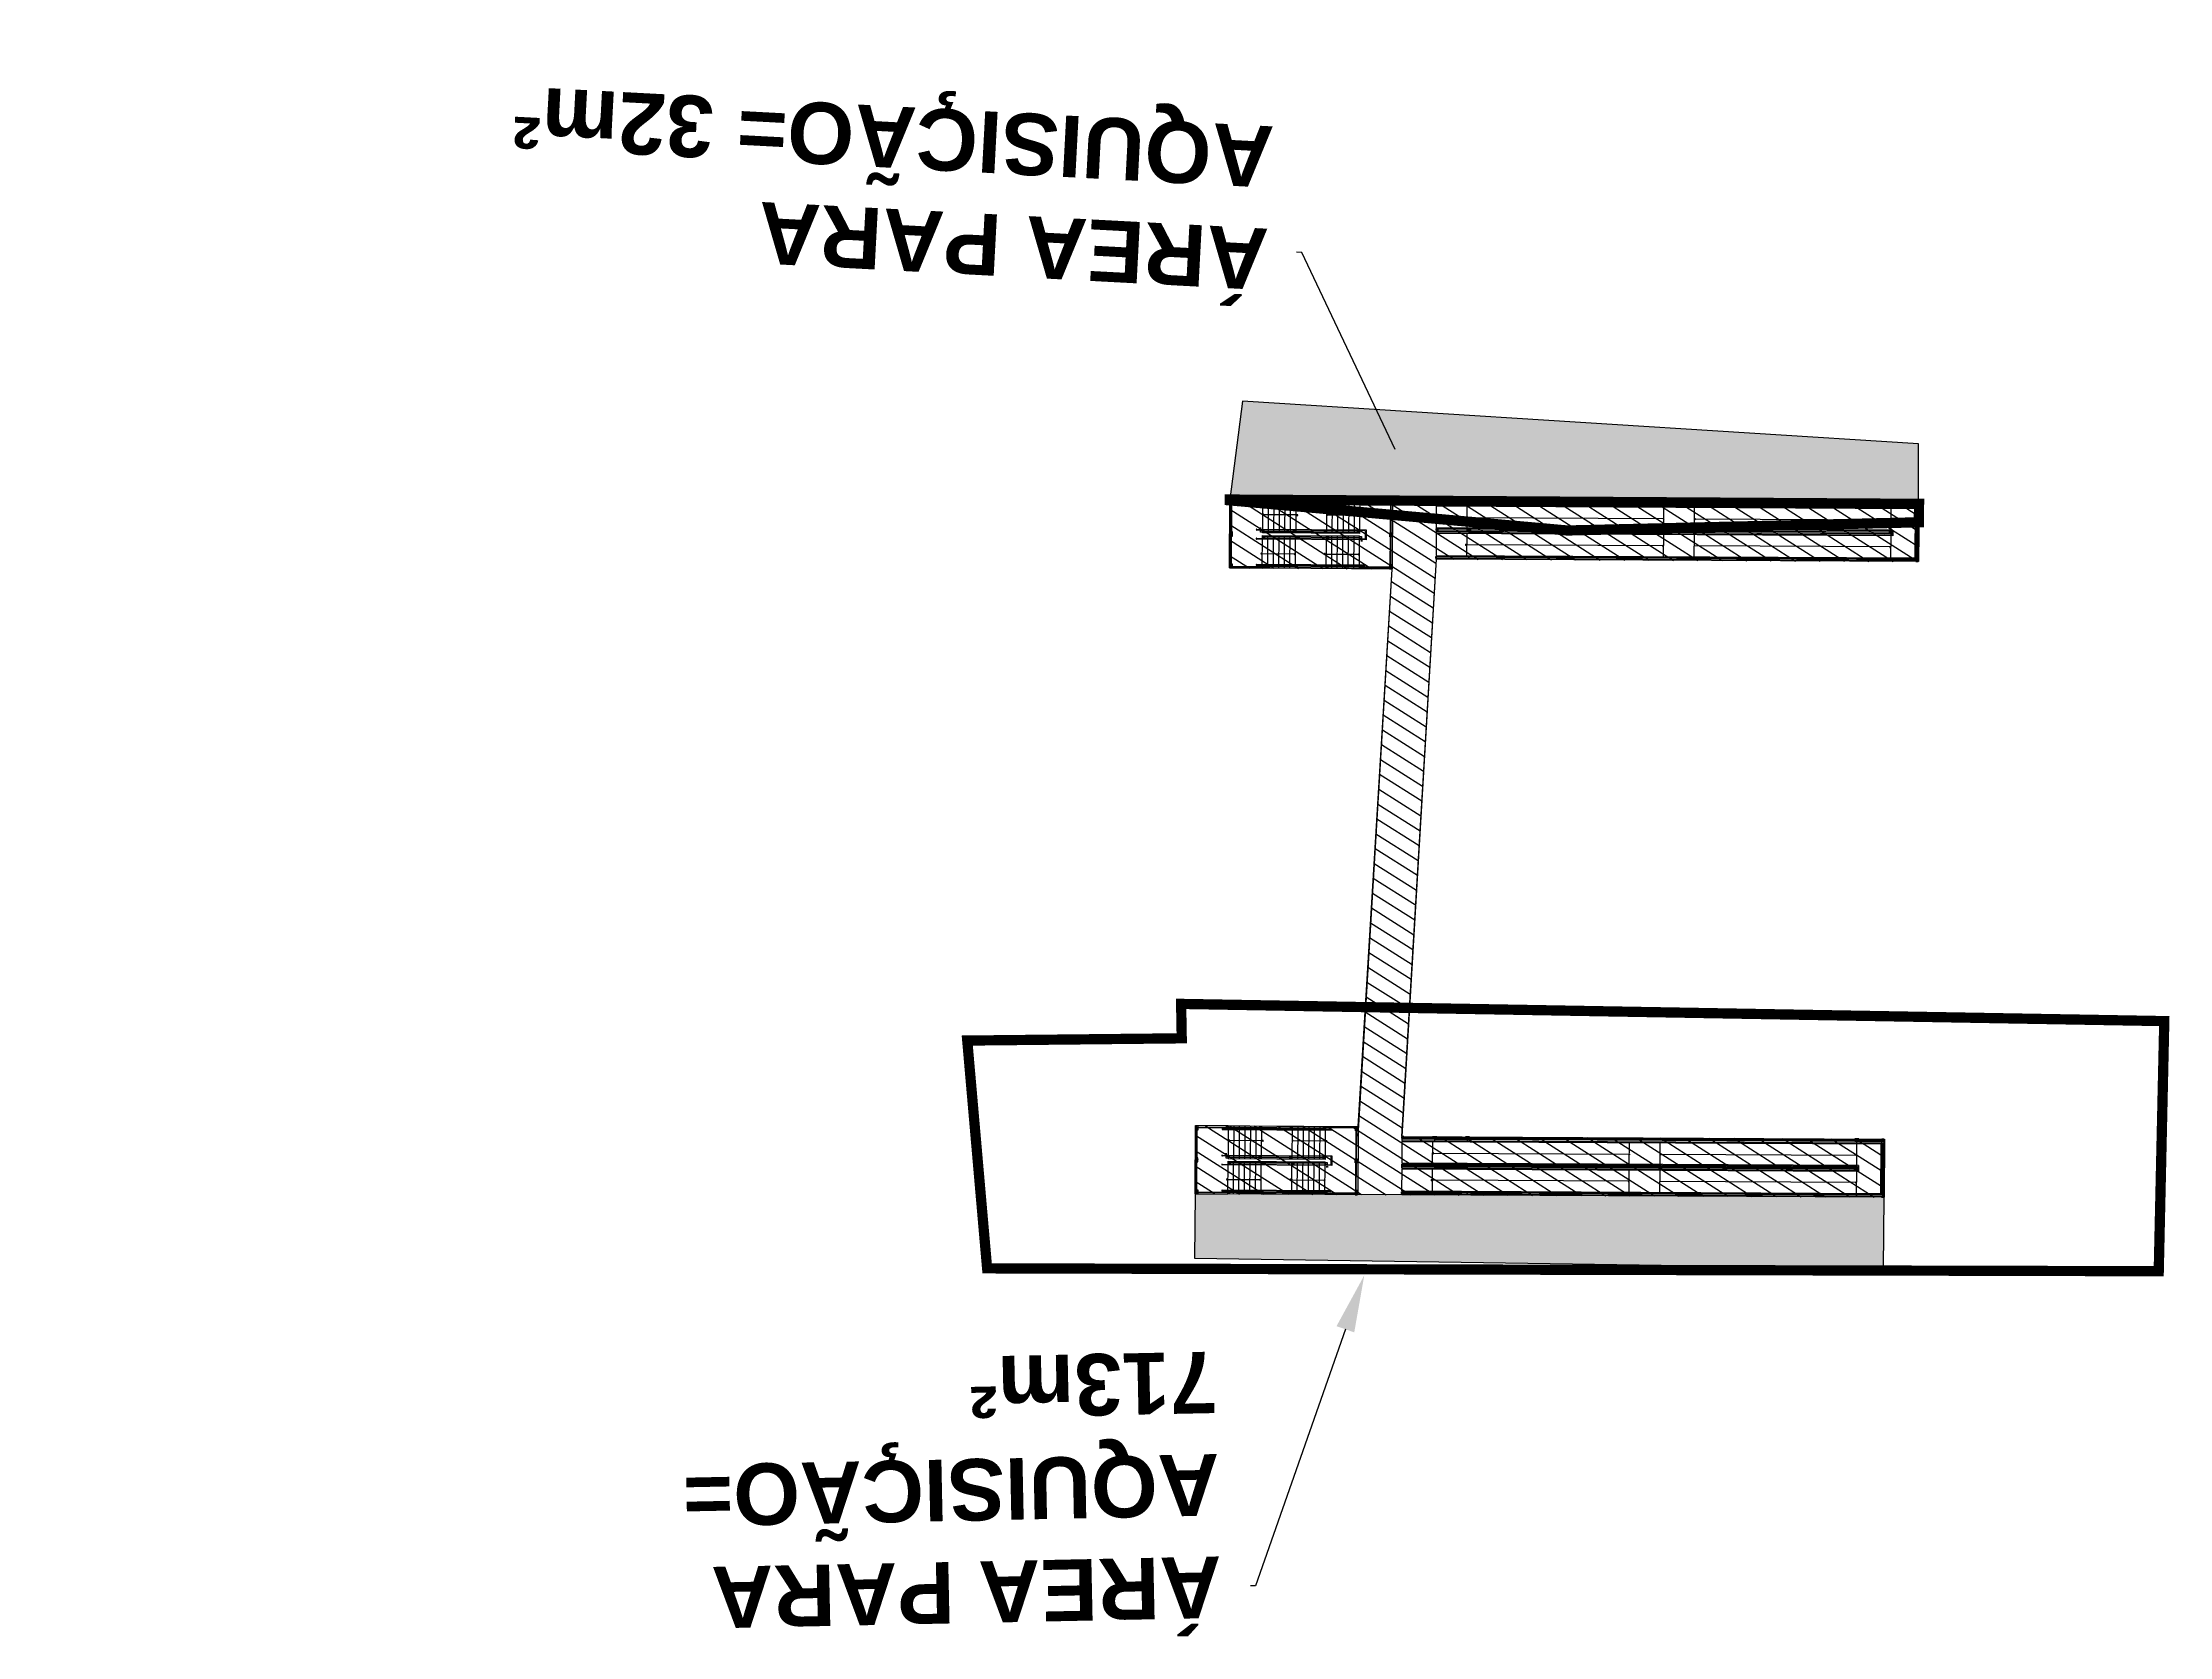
# Model space of a CAD drawing. Header units: metres. Extents: x 292198 to 326394, y 7397335 to 7462838.
# Drawn here: x 293261.8 to 293365.6, y 7462701.7 to 7462779.5 of the extents above; entities that cross this region are included whole.
import ezdxf
from ezdxf import colors
from ezdxf.entities.mleader import LeaderData, LeaderLine
from ezdxf.math import Vec2, Vec3

# ---------------------------------------------------------------- set-up
doc = ezdxf.new("R2010")
doc.units = ezdxf.units.M
doc.layers.get('0').update_dxf_attribs({"color": 5})
for name, color, linetype in [('_CALÇADA A CONSTRUIR', 9, 'Continuous'), ('_PASSARELA A CONSTRUIR', 230, 'Continuous'), ('_TEXTOS PASSARELAS', 2, 'Continuous'), ('_ÁREAA DE AQUISIÇÃO', 2, 'Continuous'), ('ARQ-ALV-BXA', 7, 'Continuous'), ('ARQ-AUX', 1, 'Continuous'), ('ARQ-AUX-02', 7, 'Continuous'), ('ARQ-TXT-QDA', 2, 'Continuous')]:
    doc.layers.add(name, color=color, linetype=linetype)
doc.styles.add('ARIAL', font='arial.ttf')
doc.styles.add('Cota', font='romans.shx')

# ---------------------------------------------------------------- blocks, each defined once
blk = doc.blocks.new('A$C0FA2317C')
at = {"layer": 'ARQ-AUX'}
h = blk.add_hatch(color=230, dxfattribs=at)
edge = h.paths.add_edge_path()
edge.add_arc((11.11, 2.02), 0.0136, 180, 540, ccw=False)
h = blk.add_hatch(color=230, dxfattribs=at)
edge = h.paths.add_edge_path()
edge.add_arc((22.21, 2.02), 0.0136, 180, 540, ccw=False)
h = blk.add_hatch(color=230, dxfattribs=at)
edge = h.paths.add_edge_path()
edge.add_arc((1.51, 0.71), 0.0136, 180, 540, ccw=False)
at = {"layer": 'ARQ-ALV-BXA', "color": 230, "ltscale": 5}
for p, q in [((1.6, 2.7), (0.01, 2.7)), ((3.2, 2.7), (1.61, 2.7)), ((22.2, 2.7), (3.21, 2.7)), ((23.56, 2.7), (22.21, 2.7)), ((23.56, 0), (23.56, 2.7)), ((23.56, 0), (23.56, 2.7)), ((1.6, 1.35), (0.01, 1.35)), ((3.2, 1.35), (1.61, 1.35)), ((22.2, 1.35), (3.21, 1.35)), ((21.87, 1.35), (3.23, 1.35)), ((23.56, 0), (0, 0))]:
    blk.add_line(p, q, dxfattribs=at)
at = {"layer": 'ARQ-ALV-BXA', "color": 230, "ltscale": 10}
for p, q in [((1.51, 1.53), (1.51, 2.6)), ((11.11, 1.53), (11.11, 2.6)), ((12.61, 1.53), (12.61, 2.6)), ((22.21, 1.53), (22.21, 2.6)), ((1.51, 0.18), (1.51, 1.25)), ((11.11, 0.18), (11.11, 1.25)), ((12.61, 0.18), (12.61, 1.25)), ((22.21, 0.18), (22.21, 1.25))]:
    blk.add_line(p, q, dxfattribs=at)
for points in [[(0, 2.6), (0, 1.53)], [(0, 1.25), (0, 0.18)], [(0, 0.03), (0, 0)]]:
    blk.add_lwpolyline(points, dxfattribs=at)
at = {"layer": 'ARQ-AUX', "color": 230}
for points in [[(0.1, 2.8), (0.1, 2.83), (0, 2.83), (0, 2.8)], [(0.01, 2.73), (0.1, 2.73), (0.1, 2.76)], [(1.61, 2.83), (1.5, 2.83), (1.5, 2.8)], [(1.5, 2.76), (1.5, 2.73), (1.6, 2.73)], [(1.7, 2.8), (1.7, 2.83), (1.61, 2.83)], [(1.61, 2.73), (1.7, 2.73), (1.7, 2.76)], [(3.21, 2.83), (3.1, 2.83), (3.1, 2.8)], [(3.1, 2.76), (3.1, 2.73), (3.2, 2.73)], [(3.3, 2.8), (3.3, 2.83), (3.21, 2.83)], [(3.21, 2.73), (3.3, 2.73), (3.3, 2.76)], [(22.21, 2.83), (22.11, 2.83), (22.11, 2.8)], [(22.11, 2.76), (22.11, 2.73), (22.2, 2.73)], [(22.31, 2.8), (22.31, 2.83), (22.21, 2.83)], [(22.21, 2.73), (22.31, 2.73), (22.31, 2.76)], [(23.53, 2.73), (23.53, 2.83), (23.43, 2.83), (23.43, 2.8)], [(23.43, 2.76), (23.43, 2.73), (23.53, 2.73)], [(23.46, 2.5), (23.43, 2.5), (23.43, 2.7), (23.53, 2.7), (23.53, 2.5), (23.5, 2.5)], [(0.1, 1.45), (0.1, 1.48), (0.01, 1.48)], [(0.01, 1.38), (0.1, 1.38), (0.1, 1.41)], [(1.6, 1.48), (1.5, 1.48), (1.5, 1.45)], [(1.5, 1.41), (1.5, 1.38), (1.6, 1.38)], [(1.57, 2.04), (1.51, 2.02)], [(11.11, 2.02), (1.51, 2.02)], [(1.57, 1.99), (1.51, 2.02)], [(1.7, 1.45), (1.7, 1.48), (1.61, 1.48)], [(1.61, 1.38), (1.7, 1.38), (1.7, 1.41)], [(3.2, 1.48), (3.1, 1.48), (3.1, 1.45)], [(3.1, 1.41), (3.1, 1.38), (3.2, 1.38)], [(3.3, 1.45), (3.3, 1.48), (3.21, 1.48)], [(3.21, 1.38), (3.3, 1.38), (3.3, 1.41)], [(12.67, 2.04), (12.6, 2.02)], [(12.67, 1.99), (12.6, 2.02)], [(22.21, 2.02), (12.61, 2.02)], [(22.2, 1.48), (22.11, 1.48), (22.11, 1.45)], [(22.11, 1.41), (22.11, 1.38), (22.2, 1.38)], [(23.43, 1.33), (23.43, 1.43), (23.46, 1.43)], [(23.46, 1.23), (23.43, 1.23), (23.43, 1.32)], [(23.5, 1.43), (23.53, 1.43), (23.53, 1.23), (23.5, 1.23)], [(0, 0.05), (0, 0.03), (0.1, 0.03), (0.1, 0.05)], [(0.1, 0.09), (0.1, 0.13), (0.01, 0.13)], [(1.6, 0.13), (1.5, 0.13), (1.5, 0.09)], [(1.5, 0.05), (1.5, 0.03), (1.61, 0.03)], [(11.11, 0.71), (1.51, 0.71)], [(1.7, 0.09), (1.7, 0.13), (1.61, 0.13)], [(1.61, 0.03), (1.7, 0.03), (1.7, 0.05)], [(3.2, 0.13), (3.1, 0.13), (3.1, 0.09)], [(3.1, 0.05), (3.1, 0.03), (3.21, 0.03)], [(3.3, 0.09), (3.3, 0.13), (3.21, 0.13)], [(3.21, 0.03), (3.3, 0.03), (3.3, 0.05)], [(11.05, 0.74), (11.11, 0.71)], [(11.05, 0.68), (11.11, 0.71)], [(22.21, 0.71), (12.61, 0.71)], [(22.2, 0.13), (22.11, 0.13), (22.11, 0.09)], [(22.11, 0.05), (22.11, 0.03), (22.21, 0.03)], [(22.15, 0.74), (22.21, 0.71)], [(22.15, 0.68), (22.21, 0.71)], [(22.31, 0.09), (22.31, 0.13), (22.21, 0.13)], [(22.21, 0.03), (22.31, 0.03), (22.31, 0.05)], [(23.43, 0.06), (23.43, 0), (23.53, 0), (23.53, 0.2), (23.5, 0.2)], [(23.46, 0.2), (23.43, 0.2), (23.43, 0.09)]]:
    blk.add_lwpolyline(points, dxfattribs=at)
for points in [[(0.01, 2.76), (0, 2.76), (0, 2.64), (0.01, 2.64)], [(1.61, 2.76), (1.6, 2.76), (1.6, 2.64), (1.61, 2.64)], [(3.21, 2.76), (3.2, 2.76), (3.2, 2.64), (3.21, 2.64)], [(22.21, 2.76), (22.2, 2.76), (22.2, 2.64), (22.21, 2.64)], [(0.01, 1.45), (0, 1.45), (0, 1.49), (0.01, 1.49)], [(0.01, 1.41), (0, 1.41), (0, 1.29), (0.01, 1.29)], [(1.61, 1.45), (1.6, 1.45), (1.6, 1.49), (1.61, 1.49)], [(1.61, 1.41), (1.6, 1.41), (1.6, 1.29), (1.61, 1.29)], [(3.21, 1.45), (3.2, 1.45), (3.2, 1.49), (3.21, 1.49)], [(3.21, 1.41), (3.2, 1.41), (3.2, 1.29), (3.21, 1.29)], [(22.21, 1.45), (22.2, 1.45), (22.2, 1.49), (22.21, 1.49)], [(22.21, 1.41), (22.2, 1.41), (22.2, 1.29), (22.21, 1.29)], [(23.42, 1.33), (23.46, 1.33), (23.46, 1.32), (23.42, 1.32)], [(0.01, 0.09), (0, 0.09), (0, 0.13), (0.01, 0.13)], [(1.61, 0.09), (1.6, 0.09), (1.6, 0.13), (1.61, 0.13)], [(3.21, 0.09), (3.2, 0.09), (3.2, 0.13), (3.21, 0.13)], [(22.21, 0.09), (22.2, 0.09), (22.2, 0.13), (22.21, 0.13)]]:
    blk.add_lwpolyline(points, close=True, dxfattribs=at)
for centre in [(11.11, 2.02), (22.21, 2.02), (1.51, 0.71)]:
    blk.add_circle(centre, 0.0136, dxfattribs=at)
at = {"layer": 'ARQ-AUX-02', "color": 230}
for p, q in [((0, 2.64), (23.42, 2.64)), ((0, 2.6), (23.38, 2.6)), ((23.42, 0.13), (23.42, 2.64)), ((23.46, 0.09), (23.46, 2.6)), ((23.5, 0.05), (23.5, 2.6)), ((22.3, 1.53), (0, 1.53)), ((22.25, 1.49), (0, 1.49)), ((22.25, 1.29), (0, 1.29)), ((22.3, 1.25), (0, 1.25)), ((22.25, 1.49), (22.25, 1.29)), ((22.3, 1.53), (22.3, 1.25)), ((0, 0.18), (23.38, 0.18)), ((0, 0.13), (23.42, 0.13))]:
    blk.add_line(p, q, dxfattribs=at)
for points in [[(0.01, 2.76), (0, 2.76), (0, 2.8), (0.01, 2.8)], [(1.61, 2.76), (1.6, 2.76), (1.6, 2.8), (1.61, 2.8)], [(3.21, 2.76), (3.2, 2.76), (3.2, 2.8), (3.21, 2.8)], [(22.21, 2.76), (22.2, 2.76), (22.2, 2.8), (22.21, 2.8)], [(23.46, 2.6), (23.46, 2.6), (23.5, 2.6), (23.5, 2.6)], [(23.53, 2.76), (23.53, 2.76), (23.53, 2.8), (23.53, 2.8)], [(0.01, 1.41), (0, 1.41), (0, 1.45), (0.01, 1.45)], [(1.61, 1.41), (1.6, 1.41), (1.6, 1.45), (1.61, 1.45)], [(3.21, 1.41), (3.2, 1.41), (3.2, 1.45), (3.21, 1.45)], [(22.21, 1.41), (22.2, 1.41), (22.2, 1.45), (22.21, 1.45)], [(23.46, 1.33), (23.46, 1.32), (23.5, 1.32), (23.5, 1.33)], [(0.01, 0.05), (0, 0.05), (0, 0.09), (0.01, 0.09)], [(1.61, 0.05), (1.6, 0.05), (1.6, 0.09), (1.61, 0.09)], [(3.21, 0.05), (3.2, 0.05), (3.2, 0.09), (3.21, 0.09)], [(22.21, 0.05), (22.2, 0.05), (22.2, 0.09), (22.21, 0.09)], [(23.46, 0.1), (23.46, 0.1), (23.5, 0.1), (23.5, 0.1)], [(23.5, 0.1), (23.5, 0.1), (23.5, 0.06), (23.5, 0.06)]]:
    blk.add_lwpolyline(points, close=True, dxfattribs=at)
for points in [[(0.01, 2.8), (23.53, 2.8)], [(0.01, 2.76), (23.53, 2.76)], [(23.38, 2.6), (23.38, 0.18)], [(23.42, 2.64), (23.42, 0.13)], [(0.01, 1.45), (22.2, 1.45)], [(22.2, 1.41), (0.01, 1.41)], [(23.46, 0.09), (0.01, 0.09)], [(0.01, 0.05), (23.5, 0.05)]]:
    blk.add_lwpolyline(points, dxfattribs=at)
at = {"layer": 'ARQ-TXT-QDA', "color": 230, "insert": (1.48, 0.74), "char_height": 0.06, "attachment_point": 3, "rotation": 0, "style": 'Cota'}
blk.add_mtext_dynamic_manual_height_columns('S', width=0.2059, gutter_width=1, heights=[0], dxfattribs=at)
blk = doc.blocks.new('A$C2B945DDC')
at = {"layer": 'ARQ-AUX'}
h = blk.add_hatch(color=230, dxfattribs=at)
edge = h.paths.add_edge_path()
edge.add_arc((3.22, 2.62), 0.0136, 360, 720, ccw=False)
h = blk.add_hatch(color=230, dxfattribs=at)
edge = h.paths.add_edge_path()
edge.add_arc((6.34, 2.62), 0.0136, 360, 720, ccw=False)
h = blk.add_hatch(color=230, dxfattribs=at)
edge = h.paths.add_edge_path()
edge.add_arc((1.6, 0.72), 0.0136, 180, 540, ccw=False)
h = blk.add_hatch(color=230, dxfattribs=at)
edge = h.paths.add_edge_path()
edge.add_arc((4.72, 0.72), 0.0136, 180, 540, ccw=False)
at = {"color": 230, "ltscale": 20}
for centre, start, end in [((1.32, 3.18), 89.987, 270.013), ((6.62, 3.18), 269.987, 90.013), ((1.32, 1.89), 89.987, 270.013), ((1.32, 1.45), 89.987, 270.013), ((1.32, 0.17), 89.987, 270.013)]:
    blk.add_arc(centre, 0.0222, start, end, dxfattribs=at)
at = {"layer": 'ARQ-ALV-BXA', "color": 230, "ltscale": 10}
for points in [[(1.6, 3.33), (0, 3.33), (0, 0.01), (1.6, 0.01)], [(1.6, 3.33), (6.34, 3.33), (6.34, 3.2)], [(1.6, 3.33), (1.6, 3.2)], [(1.6, 3.15), (1.6, 1.91)], [(1.87, 3.33), (1.87, 3.27)], [(1.87, 3.25), (1.87, 3.2)], [(1.87, 3.15), (1.87, 1.91)], [(2.14, 3.33), (2.14, 3.27)], [(2.14, 3.25), (2.14, 3.2)], [(2.14, 3.15), (2.14, 1.91)], [(2.41, 3.33), (2.41, 3.27)], [(2.41, 3.25), (2.41, 3.2)], [(2.41, 3.15), (2.41, 1.91)], [(2.68, 3.33), (2.68, 3.27)], [(2.68, 3.25), (2.68, 3.2)], [(2.68, 3.15), (2.68, 1.91)], [(2.95, 3.33), (2.95, 3.27)], [(2.95, 3.25), (2.95, 3.2)], [(2.95, 3.15), (2.95, 1.91)], [(3.22, 3.33), (3.22, 1.91)], [(4.72, 3.33), (4.72, 3.2)], [(4.72, 3.15), (4.72, 1.91)], [(4.99, 3.33), (4.99, 3.27)], [(4.99, 3.25), (4.99, 3.2)], [(4.99, 3.15), (4.99, 1.73)], [(5.26, 3.33), (5.26, 3.27)], [(5.26, 3.25), (5.26, 3.2)], [(5.26, 3.15), (5.26, 1.91)], [(5.53, 3.33), (5.53, 3.27)], [(5.53, 3.25), (5.53, 3.2)], [(5.53, 3.15), (5.53, 1.91)], [(5.8, 3.33), (5.8, 3.27)], [(5.8, 3.25), (5.8, 3.2)], [(5.8, 3.15), (5.8, 1.91)], [(6.07, 3.33), (6.07, 3.27)], [(6.07, 3.25), (6.07, 3.2)], [(6.07, 3.15), (6.07, 1.91)], [(6.34, 3.15), (6.34, 1.91)], [(1.6, 1.87), (1.6, 1.73)], [(6.34, 1.73), (1.6, 1.73)], [(1.6, 1.47), (1.6, 1.61)], [(1.6, 1.61), (6.34, 1.61)], [(1.6, 0.19), (1.6, 1.43)], [(1.87, 1.87), (1.87, 1.82)], [(1.87, 1.8), (1.87, 1.73)], [(1.87, 1.54), (1.87, 1.61)], [(1.87, 1.47), (1.87, 1.52)], [(1.87, 0.19), (1.87, 1.43)], [(2.14, 1.87), (2.14, 1.82)], [(2.14, 1.8), (2.14, 1.73)], [(2.14, 1.54), (2.14, 1.61)], [(2.14, 1.47), (2.14, 1.52)], [(2.14, 0.19), (2.14, 1.43)], [(2.41, 1.87), (2.41, 1.82)], [(2.41, 1.8), (2.41, 1.73)], [(2.41, 1.54), (2.41, 1.61)], [(2.41, 1.47), (2.41, 1.52)], [(2.41, 0.19), (2.41, 1.43)], [(2.68, 1.87), (2.68, 1.82)], [(2.68, 1.8), (2.68, 1.73)], [(2.68, 1.54), (2.68, 1.61)], [(2.68, 1.47), (2.68, 1.52)], [(2.68, 0.19), (2.68, 1.43)], [(2.95, 1.87), (2.95, 1.82)], [(2.95, 1.8), (2.95, 1.73)], [(2.95, 0.19), (2.95, 1.61)], [(3.22, 1.87), (3.22, 1.73)], [(3.22, 1.47), (3.22, 1.61)], [(3.22, 0.19), (3.22, 1.43)], [(4.72, 1.87), (4.72, 1.73)], [(4.72, 1.47), (4.72, 1.61)], [(4.72, 0.01), (4.72, 1.43)], [(4.99, 1.54), (4.99, 1.61)], [(4.99, 1.47), (4.99, 1.52)], [(4.99, 0.19), (4.99, 1.43)], [(5.26, 1.87), (5.26, 1.82)], [(5.26, 1.8), (5.26, 1.73)], [(5.26, 1.54), (5.26, 1.61)], [(5.26, 1.47), (5.26, 1.52)], [(5.26, 0.19), (5.26, 1.43)], [(5.53, 1.87), (5.53, 1.82)], [(5.53, 1.8), (5.53, 1.73)], [(5.53, 1.54), (5.53, 1.61)], [(5.53, 1.47), (5.53, 1.52)], [(5.53, 0.19), (5.53, 1.43)], [(5.8, 1.87), (5.8, 1.82)], [(5.8, 1.8), (5.8, 1.73)], [(5.8, 1.54), (5.8, 1.61)], [(5.8, 1.47), (5.8, 1.52)], [(5.8, 0.19), (5.8, 1.43)], [(6.07, 1.87), (6.07, 1.82)], [(6.07, 1.8), (6.07, 1.73)], [(6.07, 1.54), (6.07, 1.61)], [(6.07, 1.47), (6.07, 1.52)], [(6.07, 0.19), (6.07, 1.43)], [(6.34, 1.87), (6.34, 1.73)], [(6.34, 1.47), (6.34, 1.61)], [(6.34, 0.19), (6.34, 1.43)], [(6.34, 0.01), (1.6, 0.01), (1.6, 0.14)], [(1.87, 0.09), (1.87, 0.14)], [(1.87, 0.01), (1.87, 0.07)], [(2.14, 0.09), (2.14, 0.14)], [(2.14, 0.01), (2.14, 0.07)], [(2.41, 0.09), (2.41, 0.14)], [(2.41, 0.01), (2.41, 0.07)], [(2.68, 0.09), (2.68, 0.14)], [(2.68, 0.01), (2.68, 0.07)], [(2.95, 0.09), (2.95, 0.14)], [(2.95, 0.01), (2.95, 0.07)], [(3.22, 0.01), (3.22, 0.14)], [(4.99, 0.09), (4.99, 0.14)], [(4.99, 0.01), (4.99, 0.07)], [(5.26, 0.09), (5.26, 0.14)], [(5.26, 0.01), (5.26, 0.07)], [(5.53, 0.09), (5.53, 0.14)], [(5.53, 0.01), (5.53, 0.07)], [(5.8, 0.09), (5.8, 0.14)], [(5.8, 0.01), (5.8, 0.07)], [(6.07, 0.09), (6.07, 0.14)], [(6.07, 0.01), (6.07, 0.07)], [(6.34, 0.01), (6.34, 0.14)]]:
    blk.add_lwpolyline(points, dxfattribs=at)
at = {"layer": 'ARQ-AUX', "color": 230}
for points in [[(0.1, 3.13), (0.13, 3.13), (0.13, 3.33), (0.03, 3.33), (0.03, 3.13), (0.06, 3.13)], [(1.6, 3.27), (1.6, 3.27), (1.6, 3.31), (1.5, 3.31), (1.5, 3.21), (1.59, 3.21)], [(1.6, 3.21), (1.6, 3.21)], [(3.22, 3.27), (3.22, 3.27), (3.22, 3.31), (3.12, 3.31), (3.12, 3.27)], [(3.12, 3.25), (3.12, 3.21), (3.21, 3.21)], [(4.72, 3.27), (4.72, 3.27), (4.72, 3.31), (4.62, 3.31), (4.62, 3.27)], [(4.62, 3.25), (4.62, 3.21), (4.71, 3.21)], [(6.34, 3.27), (6.34, 3.27), (6.34, 3.31), (6.24, 3.31), (6.24, 3.27)], [(6.24, 3.25), (6.24, 3.21), (6.33, 3.21)], [(7.84, 3.13), (7.81, 3.13), (7.81, 3.33), (7.91, 3.33), (7.91, 3.13), (7.88, 3.13)], [(1.66, 2.65), (1.6, 2.62)], [(3.22, 2.62), (1.6, 2.62)], [(1.66, 2.6), (1.6, 2.62)], [(4.78, 2.65), (4.72, 2.62)], [(6.34, 2.62), (4.72, 2.62)], [(4.78, 2.6), (4.72, 2.62)], [(0.07, 1.77), (0.03, 1.77), (0.03, 1.57), (0.07, 1.57)], [(0.13, 1.68), (0.13, 1.77), (0.09, 1.77)], [(0.09, 1.57), (0.13, 1.57), (0.13, 1.67)], [(1.6, 1.8), (1.6, 1.8), (1.6, 1.76), (1.5, 1.76), (1.5, 1.86), (1.59, 1.86)], [(1.6, 1.54), (1.6, 1.54), (1.6, 1.58), (1.7, 1.58), (1.7, 1.54)], [(1.7, 1.52), (1.7, 1.48), (1.61, 1.48)], [(3.12, 1.82), (3.12, 1.86), (3.21, 1.86)], [(3.22, 1.8), (3.22, 1.8), (3.22, 1.76), (3.12, 1.76), (3.12, 1.8)], [(3.22, 1.54), (3.22, 1.54), (3.22, 1.58), (3.32, 1.58), (3.32, 1.54)], [(3.32, 1.52), (3.32, 1.48), (3.23, 1.48)], [(4.62, 1.82), (4.62, 1.86), (4.71, 1.86)], [(4.72, 1.8), (4.72, 1.8), (4.72, 1.76), (4.62, 1.76), (4.62, 1.8)], [(4.72, 1.54), (4.72, 1.54), (4.72, 1.58), (4.82, 1.58), (4.82, 1.54)], [(4.82, 1.52), (4.82, 1.48), (4.73, 1.48)], [(6.24, 1.82), (6.24, 1.86), (6.33, 1.86)], [(6.34, 1.8), (6.34, 1.8), (6.34, 1.76), (6.24, 1.76), (6.24, 1.8)], [(6.34, 1.54), (6.34, 1.54), (6.34, 1.58), (6.44, 1.58), (6.44, 1.48), (6.35, 1.48)], [(7.81, 1.68), (7.81, 1.77), (7.85, 1.77)], [(7.85, 1.57), (7.81, 1.57), (7.81, 1.67)], [(7.87, 1.77), (7.91, 1.77), (7.91, 1.57), (7.87, 1.57)], [(0.13, 0.07), (0.13, 0.01), (0.03, 0.01), (0.03, 0.21), (0.07, 0.21)], [(0.09, 0.21), (0.13, 0.21), (0.13, 0.09)], [(1.6, 0.72), (3.22, 0.72)], [(1.6, 0.07), (1.6, 0.07), (1.6, 0.03), (1.7, 0.03), (1.7, 0.07)], [(1.7, 0.09), (1.7, 0.13), (1.61, 0.13)], [(3.16, 0.75), (3.22, 0.72)], [(3.16, 0.69), (3.22, 0.72)], [(3.22, 0.07), (3.22, 0.07), (3.22, 0.03), (3.32, 0.03), (3.32, 0.07)], [(3.32, 0.09), (3.32, 0.13), (3.23, 0.13)], [(4.72, 0.72), (6.34, 0.72)], [(4.72, 0.07), (4.72, 0.07), (4.72, 0.03), (4.82, 0.03), (4.82, 0.07)], [(4.82, 0.09), (4.82, 0.13), (4.73, 0.13)], [(6.28, 0.75), (6.34, 0.72)], [(6.28, 0.69), (6.34, 0.72)], [(6.34, 0.07), (6.34, 0.07), (6.34, 0.03), (6.44, 0.03), (6.44, 0.13), (6.35, 0.13)], [(6.34, 0.13), (6.34, 0.13)], [(7.81, 0.07), (7.81, 0.01), (7.91, 0.01), (7.91, 0.21), (7.87, 0.21)], [(7.85, 0.21), (7.81, 0.21), (7.81, 0.09)]]:
    blk.add_lwpolyline(points, dxfattribs=at)
for points in [[(1.59, 3.2), (1.59, 3.25), (1.6, 3.25), (1.6, 3.2)], [(3.21, 3.2), (3.21, 3.25), (3.22, 3.25), (3.22, 3.2)], [(4.71, 3.2), (4.71, 3.25), (4.72, 3.25), (4.72, 3.2)], [(6.33, 3.2), (6.33, 3.25), (6.34, 3.25), (6.34, 3.2)], [(0.14, 1.68), (0.1, 1.68), (0.1, 1.67), (0.14, 1.67)], [(1.59, 1.87), (1.59, 1.82), (1.6, 1.82), (1.6, 1.87)], [(1.61, 1.47), (1.61, 1.52), (1.6, 1.52), (1.6, 1.47)], [(3.21, 1.87), (3.21, 1.82), (3.22, 1.82), (3.22, 1.87)], [(3.23, 1.47), (3.23, 1.52), (3.22, 1.52), (3.22, 1.47)], [(4.71, 1.87), (4.71, 1.82), (4.72, 1.82), (4.72, 1.87)], [(4.73, 1.47), (4.73, 1.52), (4.72, 1.52), (4.72, 1.47)], [(6.33, 1.87), (6.33, 1.82), (6.34, 1.82), (6.34, 1.87)], [(6.35, 1.47), (6.35, 1.52), (6.34, 1.52), (6.34, 1.47)], [(7.8, 1.68), (7.84, 1.68), (7.84, 1.67), (7.8, 1.67)], [(1.61, 0.14), (1.61, 0.09), (1.6, 0.09), (1.6, 0.14)], [(3.23, 0.14), (3.23, 0.09), (3.22, 0.09), (3.22, 0.14)], [(4.73, 0.14), (4.73, 0.09), (4.72, 0.09), (4.72, 0.14)], [(6.35, 0.14), (6.35, 0.09), (6.34, 0.09), (6.34, 0.14)]]:
    blk.add_lwpolyline(points, close=True, dxfattribs=at)
for centre in [(3.22, 2.62), (6.34, 2.62), (1.6, 0.72), (4.72, 0.72)]:
    blk.add_circle(centre, 0.0136, dxfattribs=at)
at = {"layer": 'ARQ-AUX-02', "color": 230}
for p, q in [((0.07, 3.27), (7.87, 3.27)), ((0.07, 0.07), (0.07, 3.24)), ((0.09, 3.25), (6.34, 3.25)), ((0.09, 0.09), (0.09, 3.24)), ((1.32, 3.2), (6.62, 3.2)), ((1.32, 3.15), (6.62, 3.15)), ((7.85, 0.09), (7.85, 3.24)), ((7.87, 0.07), (7.87, 3.24)), ((1.6, 1.82), (6.34, 1.82)), ((1.6, 1.8), (6.34, 1.8)), ((6.34, 1.54), (1.6, 1.54)), ((6.34, 1.52), (1.6, 1.52)), ((6.34, 0.09), (0.07, 0.09)), ((6.34, 0.07), (0.07, 0.07)), ((6.62, 0.19), (1.32, 0.19)), ((6.62, 0.14), (1.32, 0.14))]:
    blk.add_line(p, q, dxfattribs=at)
for points in [[(0.07, 3.25), (0.07, 3.25), (0.07, 3.27), (0.07, 3.27)], [(0.09, 3.25), (0.09, 3.24), (0.07, 3.24), (0.07, 3.25)], [(1.6, 3.25), (1.59, 3.25), (1.59, 3.27), (1.6, 3.27)], [(3.22, 3.25), (3.21, 3.25), (3.21, 3.27), (3.22, 3.27)], [(4.72, 3.25), (4.71, 3.25), (4.71, 3.27), (4.72, 3.27)], [(6.34, 3.25), (6.33, 3.25), (6.33, 3.27), (6.34, 3.27)], [(7.85, 3.25), (7.85, 3.24), (7.87, 3.24), (7.87, 3.25)], [(7.87, 3.25), (7.87, 3.25), (7.87, 3.27), (7.87, 3.27)], [(0.1, 1.68), (0.1, 1.67), (0.06, 1.67), (0.06, 1.68)], [(1.6, 1.82), (1.59, 1.82), (1.59, 1.8), (1.6, 1.8)], [(1.6, 1.52), (1.61, 1.52), (1.61, 1.54), (1.6, 1.54)], [(3.22, 1.82), (3.21, 1.82), (3.21, 1.8), (3.22, 1.8)], [(3.22, 1.52), (3.23, 1.52), (3.23, 1.54), (3.22, 1.54)], [(4.72, 1.82), (4.71, 1.82), (4.71, 1.8), (4.72, 1.8)], [(4.72, 1.52), (4.73, 1.52), (4.73, 1.54), (4.72, 1.54)], [(6.34, 1.82), (6.33, 1.82), (6.33, 1.8), (6.34, 1.8)], [(6.34, 1.52), (6.35, 1.52), (6.35, 1.54), (6.34, 1.54)], [(7.84, 1.68), (7.84, 1.67), (7.88, 1.67), (7.88, 1.68)], [(0.09, 0.09), (0.09, 0.1), (0.07, 0.1), (0.07, 0.09)], [(0.07, 0.09), (0.07, 0.09), (0.07, 0.07), (0.07, 0.07)], [(1.6, 0.09), (1.61, 0.09), (1.61, 0.07), (1.6, 0.07)], [(3.22, 0.09), (3.23, 0.09), (3.23, 0.07), (3.22, 0.07)], [(4.72, 0.09), (4.73, 0.09), (4.73, 0.07), (4.72, 0.07)], [(6.34, 0.09), (6.35, 0.09), (6.35, 0.07), (6.34, 0.07)], [(7.85, 0.09), (7.85, 0.1), (7.87, 0.1), (7.87, 0.09)], [(7.87, 0.09), (7.87, 0.09), (7.87, 0.07), (7.87, 0.07)]]:
    blk.add_lwpolyline(points, close=True, dxfattribs=at)
for points in [[(6.34, 3.33), (7.94, 3.33), (7.94, 0.01), (6.34, 0.01)], [(1.32, 1.91), (6.66, 1.91), (6.66, 1.43), (1.32, 1.43)], [(6.62, 1.87), (1.32, 1.87)], [(1.32, 1.47), (6.62, 1.47)], [(6.62, 1.87), (6.62, 1.47)], [(7.85, 0.09), (6.35, 0.09)], [(6.35, 0.07), (7.87, 0.07)]]:
    blk.add_lwpolyline(points, dxfattribs=at)
at = {"layer": 'ARQ-TXT-QDA', "color": 230, "char_height": 0.06, "width": 2.6686, "attachment_point": 3, "style": 'Cota'}
for insert, rotation in [((3.27, 2.58), 180), ((6.37, 2.59), 180), ((1.57, 0.75), 0), ((4.67, 0.76), 0)]:
    blk.add_mtext('S', dxfattribs=dict(at, insert=insert, rotation=rotation))
at = {"layer": 'ARQ-TXT-QDA', "color": 230, "char_height": 0.06, "attachment_point": 3, "style": 'Cota'}
for insert, rotation in [((1.45, 1.94), 180), ((6.49, 1.4), 0)]:
    blk.add_mtext_dynamic_manual_height_columns('14', width=0.2059, gutter_width=1, heights=[0], dxfattribs=dict(at, insert=insert, rotation=rotation))

msp = doc.modelspace()

# ---------------------------------------------------------------- hatches: boundary and pattern name
at = {"layer": '_CALÇADA A CONSTRUIR'}
h = msp.add_hatch(color=9, dxfattribs=at)
h.dxf.hatch_style = 1
h.paths.add_polyline_path([(293353.33, 7462756.96), (293353.33, 7462759.89), (293320.33, 7462761.98), (293319.72, 7462757.17)])
h.paths.add_polyline_path([(293318.02, 7462723.28), (293317.99, 7462720.13), (293351.62, 7462719.63), (293351.66, 7462723.12)])
at = {"layer": '_PASSARELA A CONSTRUIR', "ltscale": 0.1, "transparency": 33554687}
h = msp.add_hatch(dxfattribs=at)
h.set_pattern_fill('ANSI31', color=256, scale=0.2, angle=102.5288)
h.set_pattern_definition([(147.528755951, (6421273.6219, 3210997.524), (-0.340916421494, -0.53572473674), [])])
h.paths.add_polyline_path([(293318.02, 7462723.28), (293318.04, 7462726.61), (293325.98, 7462726.56), (293327.64, 7462753.78), (293319.7, 7462753.83), (293319.72, 7462757.17), (293353.36, 7462756.96), (293353.34, 7462754.14), (293329.79, 7462754.26), (293328.11, 7462726.07), (293351.68, 7462725.95), (293351.66, 7462723.12)])

# ---------------------------------------------------------------- linework, layer by layer
at = {"layer": '_CALÇADA A CONSTRUIR', "color": 9, "flags": 128}
msp.add_lwpolyline([(293353.33, 7462756.96), (293353.33, 7462759.89), (293320.33, 7462761.98), (293319.72, 7462757.17), (293353.33, 7462756.96)], dxfattribs=at)
at = {"layer": '_CALÇADA A CONSTRUIR', "color": 1}
for points in [[(293353.33, 7462756.96), (293353.33, 7462759.89), (293320.33, 7462761.98), (293319.72, 7462757.17)], [(293318.02, 7462723.28), (293317.99, 7462720.13), (293351.62, 7462719.63), (293351.66, 7462723.12)]]:
    msp.add_lwpolyline(points, close=True, dxfattribs=at)
at = {"layer": '_CALÇADA A CONSTRUIR', "color": 9, "flags": 128}
msp.add_lwpolyline([(293318.02, 7462723.28), (293317.99, 7462720.13), (293351.62, 7462719.63), (293351.66, 7462723.12), (293351.66, 7462723.12), (293351.66, 7462723.12), (293351.66, 7462723.12), (293351.66, 7462723.12), (293318.02, 7462723.28)], close=True, dxfattribs=at)
at = {"layer": '_PASSARELA A CONSTRUIR'}
for points in [[(293318.02, 7462723.28), (293318.04, 7462726.61), (293325.98, 7462726.56), (293327.64, 7462753.78), (293319.7, 7462753.83), (293319.72, 7462757.17), (293353.36, 7462756.96), (293353.34, 7462754.14), (293353.34, 7462754.14), (293353.34, 7462754.14), (293353.34, 7462754.14), (293329.79, 7462754.26), (293328.11, 7462726.07), (293351.68, 7462725.95), (293351.66, 7462723.12), (293351.66, 7462723.12), (293351.66, 7462723.12), (293318.02, 7462723.28)], [(293325.98, 7462726.09), (293327.64, 7462753.78)], [(293328.11, 7462726.07), (293329.77, 7462753.73)]]:
    msp.add_lwpolyline(points, dxfattribs=at)
at = {"layer": '_ÁREAA DE AQUISIÇÃO', "const_width": 0.5, "flags": 128}
for points in [[(293319.72, 7462757.17), (293353.36, 7462756.96), (293353.35, 7462756.06), (293336.19, 7462755.66), (293319.72, 7462757.13), (293319.72, 7462757.17)], [(293365.33, 7462731.71), (293317.34, 7462732.55), (293317.37, 7462730.87), (293306.9, 7462730.76), (293307.87, 7462719.64), (293307.87, 7462719.64), (293365.06, 7462719.5), (293365.33, 7462731.71)]]:
    msp.add_lwpolyline(points, dxfattribs=at)

# ---------------------------------------------------------------- block references
for name, p, rotation in [('A$C2B945DDC', (293319.7, 7462753.82), 359.6570386263479), ('A$C0FA2317C', (293329.78, 7462754.26), 359.7063668695291), ('A$C2B945DDC', (293318.02, 7462723.27), 359.6570386263479), ('A$C0FA2317C', (293328.1, 7462723.24), 359.7063668695291)]:
    msp.add_blockref(name, p, dxfattribs=dict(rotation=rotation))

# ---------------------------------------------------------------- leaders
at = {"layer": '_TEXTOS PASSARELAS'}
ml = msp.add_multileader_mtext('Standard', dxfattribs=at)
ml.set_content('{\\fArial|b1|i0|c0|p34;ÁREA PARA\\PAQUISIÇÃO= 32m²}', color=256, style='ARIAL')
ml.set_leader_properties()
ml.build(insert=Vec2(0, 0))
ml.multileader.update_dxf_attribs({"text_right_attachment_type": 6, "dogleg_length": 0.191, "arrow_head_size": 2.79})
ctx = ml.context
ctx.base_point, ctx.char_height, ctx.arrow_head_size, ctx.landing_gap_size, ctx.plane_origin, ctx.plane_x_axis, ctx.plane_y_axis = Vec3(293322.98, 7462769.24), 3, 2.79, 1.4, Vec3(293308.23, 7462772.93), Vec3(-0.998605, 0.052797), Vec3(-0.052797, -0.998605)
ctx.right_attachment = 6
notes = []
notes.append((ctx, [(0, (1, 1, 0), (293323.23, 7462769.23), (-0.998605, 0.052797), 0.251, [(0, [(293328.98, 7462757.09)], 0, [])])]))
ctx.mtext.insert, ctx.mtext.text_direction, ctx.mtext.rotation, ctx.mtext.width, ctx.mtext.defined_height, ctx.mtext.flow_direction = Vec3(293321.49, 7462767.39), Vec3(-0.998605, 0.052797), 3.088771, 59.807, 18.25, 5
ml = msp.add_multileader_mtext('Standard', dxfattribs=at)
ml.set_content('{\\fArial|b1|i0|c0|p34;ÁREA PARA AQUISIÇÃO= 713m²}', color=256, style='ARIAL')
ml.set_leader_properties()
ml.build(insert=Vec2(0, 0))
ml.multileader.update_dxf_attribs({"text_right_attachment_type": 6, "dogleg_length": 0.318, "arrow_head_size": 2.79})
ctx = ml.context
ctx.base_point, ctx.char_height, ctx.arrow_head_size, ctx.landing_gap_size, ctx.plane_origin, ctx.plane_x_axis, ctx.plane_y_axis = Vec3(293320.72, 7462704.13, 1048), 3, 2.79, 1.4, Vec3(293298.89, 7462702.32, 1048), Vec3(-0.999786, -0.020697), Vec3(0.020697, -0.999786)
ctx.right_attachment = 6
notes.append((ctx, [(0, (1, 1, 0), (293320.97, 7462704.14, 1048), (-0.999786, -0.020697), 0.251, [(0, [(293326.28, 7462719.3, 1048)], 0, [])])]))
ctx.mtext.insert, ctx.mtext.text_direction, ctx.mtext.rotation, ctx.mtext.width, ctx.mtext.flow_direction = Vec3(293319.35, 7462702.58, 1048), Vec3(-0.999786, -0.020697), 3.162292, 35.6072, 5
for ctx, leaders in notes:
    for number, flags, end, landing, length, lines in leaders:
        leader = LeaderData()
        leader.index, (leader.has_last_leader_line, leader.has_dogleg_vector, leader.attachment_direction) = number, flags
        leader.last_leader_point, leader.dogleg_vector, leader.dogleg_length = Vec3(end), Vec3(landing), length
        for number, points, colour, breaks in lines:
            line = LeaderLine()
            line.index, line.vertices, line.color, line.breaks = number, Vec3.list(points), colors.encode_raw_color(colour), breaks
            leader.lines.append(line)
        ctx.leaders.append(leader)

doc.saveas('drawing.dxf')
